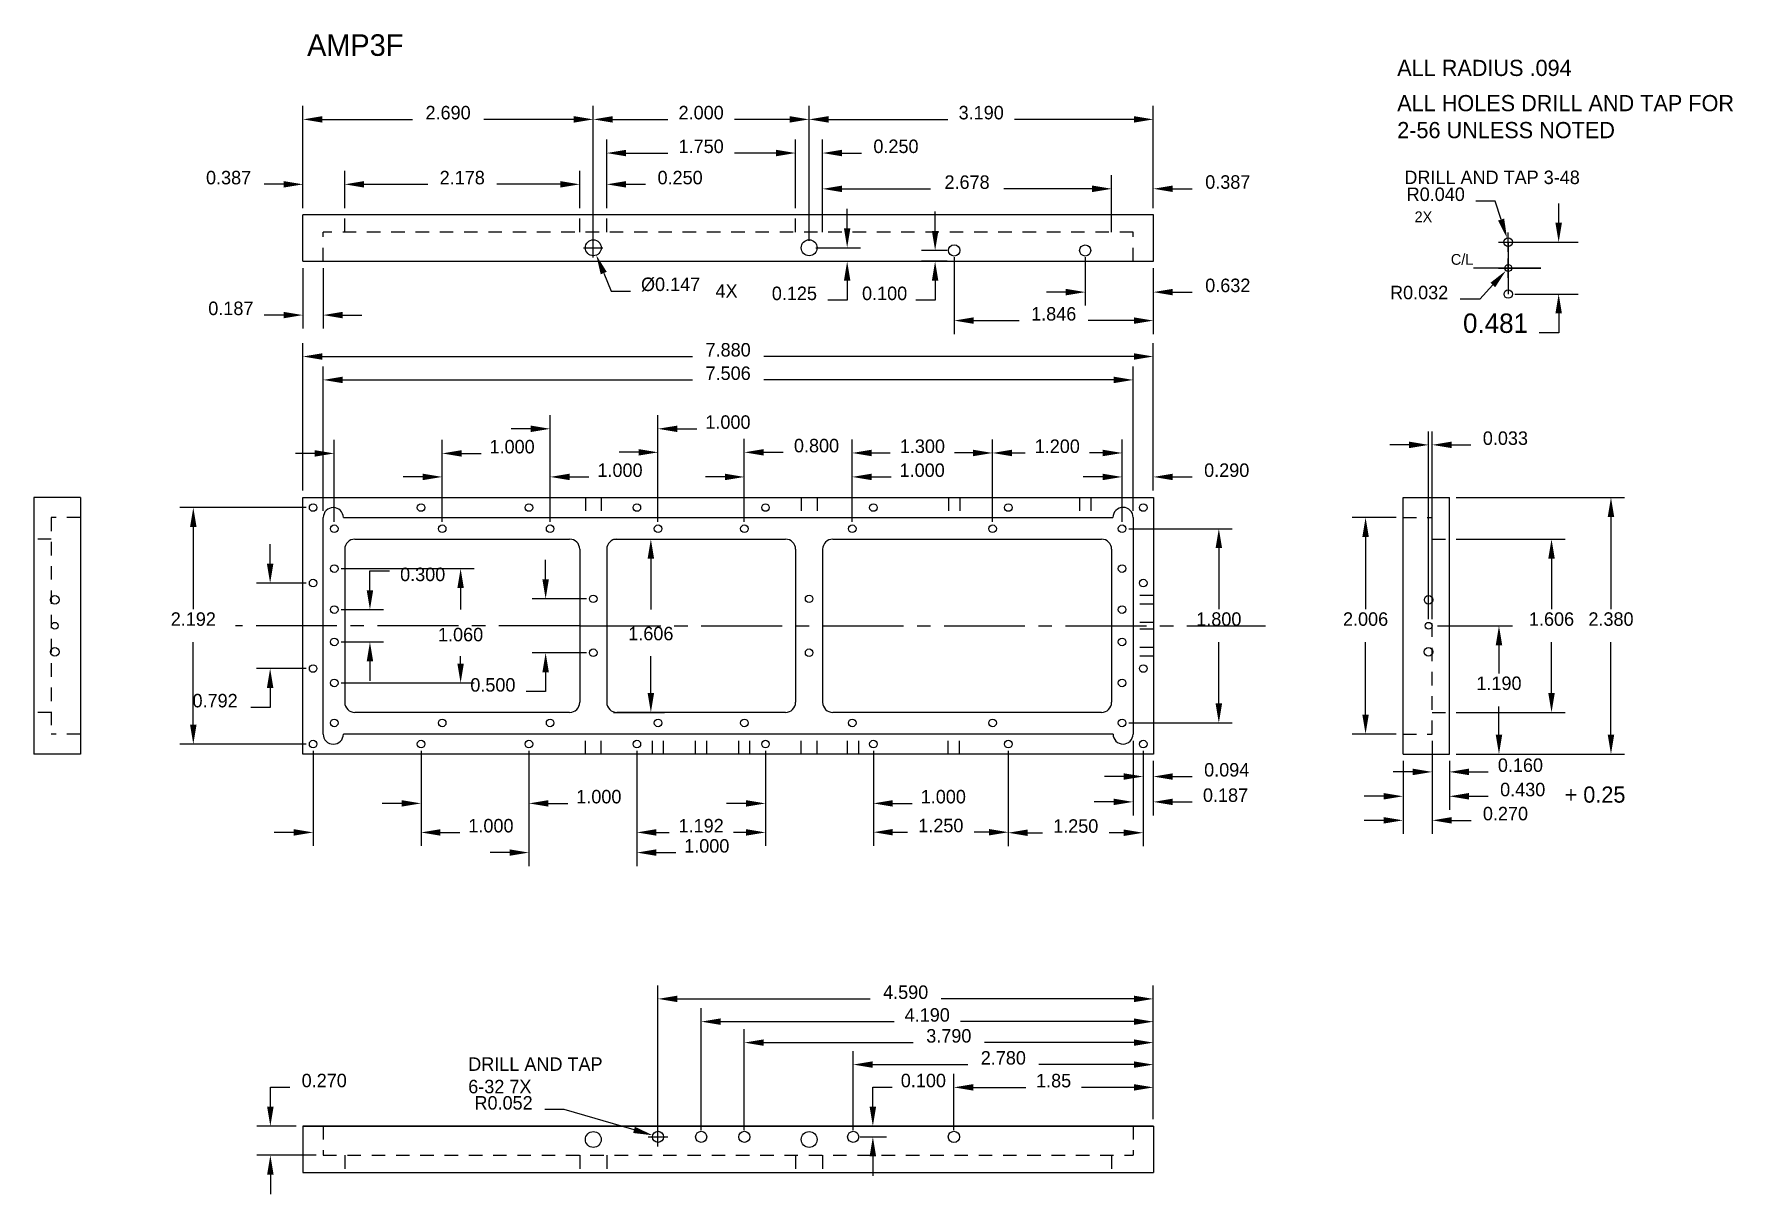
# Model space of a CAD drawing. Extents: x -6.1 to 9.6, y -5.4 to 5.3.
import ezdxf
from ezdxf.enums import TextEntityAlignment as Align

# ---------------------------------------------------------------- set-up
doc = ezdxf.new("R2010")
doc.units = 0
doc.header["$MEASUREMENT"] = 0
doc.linetypes.add('CENTER2', pattern=[1.125, 0.75, -0.125, 0.125, -0.125])
doc.linetypes.add('HIDDEN2', pattern=[0.1875, 0.125, -0.0625])
doc.layers.get('0').update_dxf_attribs({"linetype": 'CONTINUOUS'})
doc.layers.get('DEFPOINTS').update_dxf_attribs({"linetype": 'CONTINUOUS'})
for name, color, linetype in [('CEN', 5, 'CENTER2'), ('DIM', 3, 'CONTINUOUS'), ('HID', 1, 'HIDDEN2')]:
    doc.layers.add(name, color=color, linetype=linetype)
doc.dimstyles.get("Standard").update_dxf_attribs({"dimtxt": 0.125, "dimasz": 0.18, "dimexe": 0.125, "dimexo": 0.063, "dimgap": 0.09, "dimtad": 0, "dimtih": 1, "dimtoh": 1, "dimdec": 4, "dimzin": 0, "dimtxsty": 'STANDARD', "dimcen": 0.09, "dimazin": 3, "dimtfac": 1, "dimtdec": 4, "dimtofl": 0, "dimtmove": 0, "dimatfit": 3, "dimtolj": 1, "dimtzin": 0})

msp = doc.modelspace()

# ---------------------------------------------------------------- texts
for s, height, p in [('AMP3F', 0.2, (-3.59526, 5.14164)), ('ALL RADIUS .094', 0.15, (6.50583, 4.95513)), ('ALL HOLES DRILL AND TAP FOR', 0.15, (6.50583, 4.62875)), ('2-56 UNLESS NOTED', 0.15, (6.50583, 4.37875)), ('DRILL AND TAP 3-48', 0.125, (6.57218, 3.95349)), ('2X', 0.1, (6.6668, 3.60003)), ('C/L', 0.1, (7.00307, 3.20524)), ('DRILL AND TAP', 0.125, (-2.10226, -4.26587)), ('6-32 7X', 0.125, (-2.10226, -4.4742))]:
    msp.add_text(s, height=height).set_placement(p)
at = {"color": 0, "linetype": 'BYBLOCK'}
for s, p in [('0.300', (-2.52437, 0.27318)), ('1.606', (-0.41023, -0.27519))]:
    msp.add_text(s, height=0.125, dxfattribs=at).set_placement(p, align=Align.CENTER)
at = {"layer": 'DIM'}
for s, height, p in [('4X', 0.125, (0.18913, 2.90026)), ('+ 0.25', 0.15, (8.05746, -1.78021))]:
    msp.add_text(s, height=height, dxfattribs=at).set_placement(p)
at = {"layer": 'DIM', "color": 0, "linetype": 'BYBLOCK'}
msp.add_text('1.060', height=0.125, dxfattribs=at).set_placement((-2.17314, -0.28478), align=Align.CENTER)

# ---------------------------------------------------------------- blocks, each defined once
blk = doc.blocks.new('*D3')
at = {"color": 0, "linetype": 'BYBLOCK'}
for p, q in [((-5.365, 2.287), (-5.365, 2.467)), ((-5.77, 2.107), (-5.185, 2.107)), ((-5.77, 1.626), (-5.185, 1.626)), ((-5.365, 1.446), (-5.365, 1.266)), ((-5.365, 1.266), (-5.545, 1.266))]:
    blk.add_line(p, q, dxfattribs=at)
for points in [[(-5.395, 2.287), (-5.335, 2.287), (-5.365, 2.107)], [(-5.395, 1.446), (-5.335, 1.446), (-5.365, 1.626)]]:
    blk.add_solid(points, dxfattribs=at)
at = {"layer": 'DEFPOINTS', "color": 0, "linetype": 'BYBLOCK'}
for p in [(-5.832, 2.107), (-5.832, 1.626), (-5.365, 1.626)]:
    blk.add_point(p, dxfattribs=at)
at = {"color": 0, "linetype": 'BYBLOCK'}
blk.add_text('0.481', height=0.18, dxfattribs=at).set_placement((-5.95, 1.266), align=Align.CENTER)
blk = doc.blocks.new('*D13')
at = {"color": 0, "linetype": 'BYBLOCK'}
for p, q in [((3.115, 3.275), (3.115, 2.827)), ((3.746, 3.175), (3.746, 2.827)), ((2.935, 2.952), (2.755, 2.952)), ((3.926, 2.952), (4.106, 2.952))]:
    blk.add_line(p, q, dxfattribs=at)
for points in [[(2.935, 2.982), (2.935, 2.922), (3.115, 2.952)], [(3.926, 2.982), (3.926, 2.922), (3.746, 2.952)]]:
    blk.add_solid(points, dxfattribs=at)
at = {"layer": 'DEFPOINTS', "color": 0, "linetype": 'BYBLOCK'}
for p in [(3.115, 3.338), (3.746, 3.238), (3.746, 2.952)]:
    blk.add_point(p, dxfattribs=at)
at = {"color": 0, "linetype": 'BYBLOCK'}
blk.add_text('0.632', height=0.125, dxfattribs=at).set_placement((4.436, 2.952), align=Align.CENTER)
blk = doc.blocks.new('*D7')
at = {"color": 0, "linetype": 'BYBLOCK'}
for p, q in [((-3.814, 3.951), (-3.994, 3.951)), ((-3.634, 3.731), (-3.634, 4.076)), ((-3.247, 3.731), (-3.247, 4.076)), ((-3.067, 3.951), (-2.887, 3.951))]:
    blk.add_line(p, q, dxfattribs=at)
for points in [[(-3.814, 3.981), (-3.814, 3.921), (-3.634, 3.951)], [(-3.067, 3.981), (-3.067, 3.921), (-3.247, 3.951)]]:
    blk.add_solid(points, dxfattribs=at)
at = {"layer": 'DEFPOINTS', "color": 0, "linetype": 'BYBLOCK'}
for p in [(-3.634, 3.951), (-3.634, 3.668), (-3.247, 3.668)]:
    blk.add_point(p, dxfattribs=at)
at = {"color": 0, "linetype": 'BYBLOCK'}
blk.add_text('0.387', height=0.125, dxfattribs=at).set_placement((-4.323, 3.951), align=Align.CENTER)
blk = doc.blocks.new('*D8')
at = {"color": 0, "linetype": 'BYBLOCK'}
for p, q in [((-3.247, 3.731), (-3.247, 4.076)), ((-3.067, 3.951), (-2.477, 3.951)), ((-1.249, 3.951), (-1.838, 3.951)), ((-1.069, 3.731), (-1.069, 4.076))]:
    blk.add_line(p, q, dxfattribs=at)
for points in [[(-3.067, 3.981), (-3.067, 3.921), (-3.247, 3.951)], [(-1.249, 3.981), (-1.249, 3.921), (-1.069, 3.951)]]:
    blk.add_solid(points, dxfattribs=at)
at = {"layer": 'DEFPOINTS', "color": 0, "linetype": 'BYBLOCK'}
for p in [(-1.069, 3.951), (-3.247, 3.668), (-1.069, 3.668)]:
    blk.add_point(p, dxfattribs=at)
at = {"color": 0, "linetype": 'BYBLOCK'}
blk.add_text('2.178', height=0.125, dxfattribs=at).set_placement((-2.158, 3.951), align=Align.CENTER)
blk = doc.blocks.new('*D10')
at = {"color": 0, "linetype": 'BYBLOCK'}
for p, q in [((-1.249, 3.951), (-1.429, 3.951)), ((-1.069, 3.731), (-1.069, 4.076)), ((-0.819, 3.731), (-0.819, 4.076)), ((-0.639, 3.951), (-0.459, 3.951))]:
    blk.add_line(p, q, dxfattribs=at)
for points in [[(-1.249, 3.981), (-1.249, 3.921), (-1.069, 3.951)], [(-0.639, 3.981), (-0.639, 3.921), (-0.819, 3.951)]]:
    blk.add_solid(points, dxfattribs=at)
at = {"layer": 'DEFPOINTS', "color": 0, "linetype": 'BYBLOCK'}
for p in [(-0.819, 3.951), (-1.069, 3.668), (-0.819, 3.668)]:
    blk.add_point(p, dxfattribs=at)
at = {"color": 0, "linetype": 'BYBLOCK'}
blk.add_text('0.250', height=0.125, dxfattribs=at).set_placement((-0.139, 3.951), align=Align.CENTER)
blk = doc.blocks.new('*D9')
at = {"color": 0, "linetype": 'BYBLOCK'}
for p, q in [((-0.819, 3.731), (-0.819, 4.366)), ((0.931, 3.731), (0.931, 4.366)), ((-0.639, 4.241), (-0.252, 4.241)), ((0.751, 4.241), (0.365, 4.241))]:
    blk.add_line(p, q, dxfattribs=at)
for points in [[(-0.639, 4.271), (-0.639, 4.211), (-0.819, 4.241)], [(0.751, 4.271), (0.751, 4.211), (0.931, 4.241)]]:
    blk.add_solid(points, dxfattribs=at)
at = {"layer": 'DEFPOINTS', "color": 0, "linetype": 'BYBLOCK'}
for p in [(0.931, 4.241), (-0.819, 3.668), (0.931, 3.668)]:
    blk.add_point(p, dxfattribs=at)
at = {"color": 0, "linetype": 'BYBLOCK'}
blk.add_text('1.750', height=0.125, dxfattribs=at).set_placement((0.056, 4.241), align=Align.CENTER)
blk = doc.blocks.new('*D11')
at = {"color": 0, "linetype": 'BYBLOCK'}
for p, q in [((0.931, 3.731), (0.931, 4.366)), ((1.181, 3.731), (1.181, 4.366)), ((0.751, 4.241), (0.571, 4.241)), ((1.361, 4.241), (1.541, 4.241))]:
    blk.add_line(p, q, dxfattribs=at)
for points in [[(0.751, 4.271), (0.751, 4.211), (0.931, 4.241)], [(1.361, 4.271), (1.361, 4.211), (1.181, 4.241)]]:
    blk.add_solid(points, dxfattribs=at)
at = {"layer": 'DEFPOINTS', "color": 0, "linetype": 'BYBLOCK'}
for p in [(1.181, 4.241), (0.931, 3.668), (1.181, 3.668)]:
    blk.add_point(p, dxfattribs=at)
at = {"color": 0, "linetype": 'BYBLOCK'}
blk.add_text('0.250', height=0.125, dxfattribs=at).set_placement((1.861, 4.241), align=Align.CENTER)
blk = doc.blocks.new('*D12')
at = {"color": 0, "linetype": 'BYBLOCK'}
for p, q in [((3.359, 3.731), (3.359, 4.035)), ((3.746, 3.731), (3.746, 4.035)), ((3.179, 3.91), (2.999, 3.91)), ((3.926, 3.91), (4.106, 3.91))]:
    blk.add_line(p, q, dxfattribs=at)
for points in [[(3.179, 3.94), (3.179, 3.88), (3.359, 3.91)], [(3.926, 3.94), (3.926, 3.88), (3.746, 3.91)]]:
    blk.add_solid(points, dxfattribs=at)
at = {"layer": 'DEFPOINTS', "color": 0, "linetype": 'BYBLOCK'}
for p in [(3.746, 3.91), (3.359, 3.668), (3.746, 3.668)]:
    blk.add_point(p, dxfattribs=at)
at = {"color": 0, "linetype": 'BYBLOCK'}
blk.add_text('0.387', height=0.125, dxfattribs=at).set_placement((4.436, 3.91), align=Align.CENTER)
blk = doc.blocks.new('*D14')
at = {"color": 0, "linetype": 'BYBLOCK'}
for p, q in [((-3.634, 3.175), (-3.634, 2.614)), ((-3.447, 3.175), (-3.447, 2.614)), ((-3.814, 2.739), (-3.994, 2.739)), ((-3.267, 2.739), (-3.087, 2.739))]:
    blk.add_line(p, q, dxfattribs=at)
for points in [[(-3.814, 2.769), (-3.814, 2.709), (-3.634, 2.739)], [(-3.267, 2.769), (-3.267, 2.709), (-3.447, 2.739)]]:
    blk.add_solid(points, dxfattribs=at)
at = {"layer": 'DEFPOINTS', "color": 0, "linetype": 'BYBLOCK'}
for p in [(-3.634, 3.238), (-3.447, 3.238), (-3.634, 2.739)]:
    blk.add_point(p, dxfattribs=at)
at = {"color": 0, "linetype": 'BYBLOCK'}
blk.add_text('0.187', height=0.125, dxfattribs=at).set_placement((-4.302, 2.739), align=Align.CENTER)
blk = doc.blocks.new('*D6')
at = {"color": 0, "linetype": 'BYBLOCK'}
for p, q in [((1.647, -4.598), (1.647, -4.418)), ((1.647, -4.418), (1.827, -4.418)), ((1.528, -4.778), (1.772, -4.778)), ((1.528, -4.878), (1.772, -4.878)), ((1.647, -5.058), (1.647, -5.238))]:
    blk.add_line(p, q, dxfattribs=at)
for points in [[(1.617, -4.598), (1.677, -4.598), (1.647, -4.778)], [(1.617, -5.058), (1.677, -5.058), (1.647, -4.878)]]:
    blk.add_solid(points, dxfattribs=at)
at = {"layer": 'DEFPOINTS', "color": 0, "linetype": 'BYBLOCK'}
for p in [(1.465, -4.778), (1.465, -4.878), (1.647, -4.778)]:
    blk.add_point(p, dxfattribs=at)
at = {"color": 0, "linetype": 'BYBLOCK'}
blk.add_text('0.100', height=0.125, dxfattribs=at).set_placement((2.115, -4.418), align=Align.CENTER)
blk = doc.blocks.new('*D5')
at = {"color": 0, "linetype": 'BYBLOCK'}
for p, q in [((3.652, -1.3), (3.652, -1.663)), ((3.746, -1.394), (3.746, -1.663)), ((3.472, -1.538), (3.292, -1.538)), ((3.926, -1.538), (4.106, -1.538))]:
    blk.add_line(p, q, dxfattribs=at)
for points in [[(3.472, -1.508), (3.472, -1.568), (3.652, -1.538)], [(3.926, -1.508), (3.926, -1.568), (3.746, -1.538)]]:
    blk.add_solid(points, dxfattribs=at)
at = {"layer": 'DEFPOINTS', "color": 0, "linetype": 'BYBLOCK'}
for p in [(3.652, -1.237), (3.746, -1.331), (3.746, -1.538)]:
    blk.add_point(p, dxfattribs=at)
at = {"color": 0, "linetype": 'BYBLOCK'}
blk.add_text('0.094', height=0.125, dxfattribs=at).set_placement((4.426, -1.538), align=Align.CENTER)
blk = doc.blocks.new('*D4')
at = {"color": 0, "linetype": 'BYBLOCK'}
for p, q in [((3.559, -1.207), (3.559, -1.898)), ((3.746, -1.394), (3.746, -1.898)), ((3.379, -1.773), (3.199, -1.773)), ((3.926, -1.773), (4.106, -1.773))]:
    blk.add_line(p, q, dxfattribs=at)
for points in [[(3.379, -1.743), (3.379, -1.803), (3.559, -1.773)], [(3.926, -1.743), (3.926, -1.803), (3.746, -1.773)]]:
    blk.add_solid(points, dxfattribs=at)
at = {"layer": 'DEFPOINTS', "color": 0, "linetype": 'BYBLOCK'}
for p in [(3.559, -1.144), (3.746, -1.331), (3.746, -1.773)]:
    blk.add_point(p, dxfattribs=at)
at = {"color": 0, "linetype": 'BYBLOCK'}
blk.add_text('0.187', height=0.125, dxfattribs=at).set_placement((4.415, -1.773), align=Align.CENTER)
blk = doc.blocks.new('*D15')
at = {"color": 0, "linetype": 'BYBLOCK'}
for p, q in [((0.652, -1.3), (0.652, -1.912)), ((1.652, -1.3), (1.652, -1.912)), ((0.472, -1.787), (0.292, -1.787)), ((1.832, -1.787), (2.012, -1.787))]:
    blk.add_line(p, q, dxfattribs=at)
for points in [[(0.472, -1.757), (0.472, -1.817), (0.652, -1.787)], [(1.832, -1.757), (1.832, -1.817), (1.652, -1.787)]]:
    blk.add_solid(points, dxfattribs=at)
at = {"layer": 'DEFPOINTS', "color": 0, "linetype": 'BYBLOCK'}
for p in [(0.652, -1.237), (1.652, -1.237), (1.652, -1.787)]:
    blk.add_point(p, dxfattribs=at)
at = {"color": 0, "linetype": 'BYBLOCK'}
blk.add_text('1.000', height=0.125, dxfattribs=at).set_placement((2.3, -1.787), align=Align.CENTER)
blk = doc.blocks.new('*D16')
at = {"color": 0, "linetype": 'BYBLOCK'}
for p, q in [((-0.54, -1.3), (-0.54, -2.181)), ((0.652, -1.3), (0.652, -2.181)), ((-0.36, -2.056), (-0.242, -2.056)), ((0.472, -2.056), (0.355, -2.056))]:
    blk.add_line(p, q, dxfattribs=at)
for points in [[(-0.36, -2.026), (-0.36, -2.086), (-0.54, -2.056)], [(0.472, -2.026), (0.472, -2.086), (0.652, -2.056)]]:
    blk.add_solid(points, dxfattribs=at)
at = {"layer": 'DEFPOINTS', "color": 0, "linetype": 'BYBLOCK'}
for p in [(-0.54, -1.237), (0.652, -1.237), (0.652, -2.056)]:
    blk.add_point(p, dxfattribs=at)
at = {"color": 0, "linetype": 'BYBLOCK'}
blk.add_text('1.192', height=0.125, dxfattribs=at).set_placement((0.056, -2.056), align=Align.CENTER)
blk = doc.blocks.new('*D17')
at = {"color": 0, "linetype": 'BYBLOCK'}
for p, q in [((-1.54, -1.3), (-1.54, -2.368)), ((-0.54, -1.3), (-0.54, -2.368)), ((-1.72, -2.243), (-1.9, -2.243)), ((-0.36, -2.243), (-0.18, -2.243))]:
    blk.add_line(p, q, dxfattribs=at)
for points in [[(-1.72, -2.213), (-1.72, -2.273), (-1.54, -2.243)], [(-0.36, -2.213), (-0.36, -2.273), (-0.54, -2.243)]]:
    blk.add_solid(points, dxfattribs=at)
at = {"layer": 'DEFPOINTS', "color": 0, "linetype": 'BYBLOCK'}
for p in [(-1.54, -1.237), (-0.54, -1.237), (-0.54, -2.243)]:
    blk.add_point(p, dxfattribs=at)
at = {"color": 0, "linetype": 'BYBLOCK'}
blk.add_text('1.000', height=0.125, dxfattribs=at).set_placement((0.108, -2.243), align=Align.CENTER)
blk = doc.blocks.new('*D18')
at = {"color": 0, "linetype": 'BYBLOCK'}
for p, q in [((-2.54, -1.3), (-2.54, -1.912)), ((-1.54, -1.3), (-1.54, -1.912)), ((-2.72, -1.787), (-2.9, -1.787)), ((-1.36, -1.787), (-1.18, -1.787))]:
    blk.add_line(p, q, dxfattribs=at)
for points in [[(-2.72, -1.757), (-2.72, -1.817), (-2.54, -1.787)], [(-1.36, -1.757), (-1.36, -1.817), (-1.54, -1.787)]]:
    blk.add_solid(points, dxfattribs=at)
at = {"layer": 'DEFPOINTS', "color": 0, "linetype": 'BYBLOCK'}
for p in [(-2.54, -1.237), (-1.54, -1.237), (-1.54, -1.787)]:
    blk.add_point(p, dxfattribs=at)
at = {"color": 0, "linetype": 'BYBLOCK'}
blk.add_text('1.000', height=0.125, dxfattribs=at).set_placement((-0.892, -1.787), align=Align.CENTER)
blk = doc.blocks.new('*D19')
at = {"color": 0, "linetype": 'BYBLOCK'}
for p, q in [((-3.54, -1.3), (-3.54, -2.181)), ((-2.54, -1.3), (-2.54, -2.181)), ((-3.72, -2.056), (-3.9, -2.056)), ((-2.36, -2.056), (-2.18, -2.056))]:
    blk.add_line(p, q, dxfattribs=at)
for points in [[(-3.72, -2.026), (-3.72, -2.086), (-3.54, -2.056)], [(-2.36, -2.026), (-2.36, -2.086), (-2.54, -2.056)]]:
    blk.add_solid(points, dxfattribs=at)
at = {"layer": 'DEFPOINTS', "color": 0, "linetype": 'BYBLOCK'}
for p in [(-3.54, -1.237), (-2.54, -1.237), (-2.54, -2.056)]:
    blk.add_point(p, dxfattribs=at)
at = {"color": 0, "linetype": 'BYBLOCK'}
blk.add_text('1.000', height=0.125, dxfattribs=at).set_placement((-1.892, -2.056), align=Align.CENTER)
blk = doc.blocks.new('*D20')
at = {"color": 0, "linetype": 'BYBLOCK'}
for p, q in [((3.456, 0.822), (3.456, 1.364)), ((3.746, 1.112), (3.746, 1.364)), ((3.276, 1.239), (3.096, 1.239)), ((3.926, 1.239), (4.106, 1.239))]:
    blk.add_line(p, q, dxfattribs=at)
for points in [[(3.276, 1.269), (3.276, 1.209), (3.456, 1.239)], [(3.926, 1.269), (3.926, 1.209), (3.746, 1.239)]]:
    blk.add_solid(points, dxfattribs=at)
at = {"layer": 'DEFPOINTS', "color": 0, "linetype": 'BYBLOCK'}
for p in [(3.746, 1.239), (3.746, 1.049), (3.456, 0.759)]:
    blk.add_point(p, dxfattribs=at)
at = {"color": 0, "linetype": 'BYBLOCK'}
blk.add_text('0.290', height=0.125, dxfattribs=at).set_placement((4.426, 1.239), align=Align.CENTER)
blk = doc.blocks.new('*D21')
at = {"color": 0, "linetype": 'BYBLOCK'}
for p, q in [((0.456, 0.822), (0.456, 1.364)), ((1.456, 0.822), (1.456, 1.364)), ((0.276, 1.239), (0.096, 1.239)), ((1.636, 1.239), (1.816, 1.239))]:
    blk.add_line(p, q, dxfattribs=at)
for points in [[(0.276, 1.269), (0.276, 1.209), (0.456, 1.239)], [(1.636, 1.269), (1.636, 1.209), (1.456, 1.239)]]:
    blk.add_solid(points, dxfattribs=at)
at = {"layer": 'DEFPOINTS', "color": 0, "linetype": 'BYBLOCK'}
for p in [(1.456, 1.239), (0.456, 0.759), (1.456, 0.759)]:
    blk.add_point(p, dxfattribs=at)
at = {"color": 0, "linetype": 'BYBLOCK'}
blk.add_text('1.000', height=0.125, dxfattribs=at).set_placement((2.104, 1.239), align=Align.CENTER)
blk = doc.blocks.new('*D22')
at = {"color": 0, "linetype": 'BYBLOCK'}
for p, q in [((-0.344, 0.822), (-0.344, 1.592)), ((0.456, 0.822), (0.456, 1.592)), ((-0.524, 1.467), (-0.704, 1.467)), ((0.636, 1.467), (0.816, 1.467))]:
    blk.add_line(p, q, dxfattribs=at)
for points in [[(-0.524, 1.497), (-0.524, 1.437), (-0.344, 1.467)], [(0.636, 1.497), (0.636, 1.437), (0.456, 1.467)]]:
    blk.add_solid(points, dxfattribs=at)
at = {"layer": 'DEFPOINTS', "color": 0, "linetype": 'BYBLOCK'}
for p in [(0.456, 1.467), (-0.344, 0.759), (0.456, 0.759)]:
    blk.add_point(p, dxfattribs=at)
at = {"color": 0, "linetype": 'BYBLOCK'}
blk.add_text('0.800', height=0.125, dxfattribs=at).set_placement((1.125, 1.467), align=Align.CENTER)
blk = doc.blocks.new('*D23')
at = {"color": 0, "linetype": 'BYBLOCK'}
for p, q in [((-1.344, 0.822), (-1.344, 1.81)), ((-0.344, 0.822), (-0.344, 1.81)), ((-1.524, 1.685), (-1.704, 1.685)), ((-0.164, 1.685), (0.016, 1.685))]:
    blk.add_line(p, q, dxfattribs=at)
for points in [[(-1.524, 1.715), (-1.524, 1.655), (-1.344, 1.685)], [(-0.164, 1.715), (-0.164, 1.655), (-0.344, 1.685)]]:
    blk.add_solid(points, dxfattribs=at)
at = {"layer": 'DEFPOINTS', "color": 0, "linetype": 'BYBLOCK'}
for p in [(-0.344, 1.685), (-1.344, 0.759), (-0.344, 0.759)]:
    blk.add_point(p, dxfattribs=at)
at = {"color": 0, "linetype": 'BYBLOCK'}
blk.add_text('1.000', height=0.125, dxfattribs=at).set_placement((0.304, 1.685), align=Align.CENTER)
blk = doc.blocks.new('*D24')
at = {"color": 0, "linetype": 'BYBLOCK'}
for p, q in [((-2.344, 0.822), (-2.344, 1.364)), ((-1.344, 0.822), (-1.344, 1.364)), ((-2.524, 1.239), (-2.704, 1.239)), ((-1.164, 1.239), (-0.984, 1.239))]:
    blk.add_line(p, q, dxfattribs=at)
for points in [[(-2.524, 1.269), (-2.524, 1.209), (-2.344, 1.239)], [(-1.164, 1.269), (-1.164, 1.209), (-1.344, 1.239)]]:
    blk.add_solid(points, dxfattribs=at)
at = {"layer": 'DEFPOINTS', "color": 0, "linetype": 'BYBLOCK'}
for p in [(-1.344, 1.239), (-2.344, 0.759), (-1.344, 0.759)]:
    blk.add_point(p, dxfattribs=at)
at = {"color": 0, "linetype": 'BYBLOCK'}
blk.add_text('1.000', height=0.125, dxfattribs=at).set_placement((-0.696, 1.239), align=Align.CENTER)
blk = doc.blocks.new('*D25')
at = {"color": 0, "linetype": 'BYBLOCK'}
for p, q in [((-3.344, 0.822), (-3.344, 1.582)), ((-2.344, 0.822), (-2.344, 1.582)), ((-3.524, 1.457), (-3.704, 1.457)), ((-2.164, 1.457), (-1.984, 1.457))]:
    blk.add_line(p, q, dxfattribs=at)
for points in [[(-3.524, 1.487), (-3.524, 1.427), (-3.344, 1.457)], [(-2.164, 1.487), (-2.164, 1.427), (-2.344, 1.457)]]:
    blk.add_solid(points, dxfattribs=at)
at = {"layer": 'DEFPOINTS', "color": 0, "linetype": 'BYBLOCK'}
for p in [(-2.344, 1.457), (-3.344, 0.759), (-2.344, 0.759)]:
    blk.add_point(p, dxfattribs=at)
at = {"color": 0, "linetype": 'BYBLOCK'}
blk.add_text('1.000', height=0.125, dxfattribs=at).set_placement((-1.696, 1.457), align=Align.CENTER)
blk = doc.blocks.new('*D26')
at = {"color": 0, "linetype": 'BYBLOCK'}
for p, q in [((-1.385, 0.289), (-1.385, 0.469)), ((-1.007, 0.109), (-1.51, 0.109)), ((-1.007, -0.391), (-1.51, -0.391)), ((-1.385, -0.571), (-1.385, -0.751)), ((-1.385, -0.751), (-1.565, -0.751))]:
    blk.add_line(p, q, dxfattribs=at)
for points in [[(-1.415, 0.289), (-1.355, 0.289), (-1.385, 0.109)], [(-1.415, -0.571), (-1.355, -0.571), (-1.385, -0.391)]]:
    blk.add_solid(points, dxfattribs=at)
at = {"layer": 'DEFPOINTS', "color": 0, "linetype": 'BYBLOCK'}
for p in [(-0.944, 0.109), (-1.385, -0.391), (-0.944, -0.391)]:
    blk.add_point(p, dxfattribs=at)
at = {"color": 0, "linetype": 'BYBLOCK'}
blk.add_text('0.500', height=0.125, dxfattribs=at).set_placement((-1.874, -0.751), align=Align.CENTER)
blk = doc.blocks.new('*D27')
at = {"color": 0, "linetype": 'BYBLOCK'}
for p, q in [((-3.938, 0.435), (-3.938, 0.615)), ((-3.603, 0.255), (-4.063, 0.255)), ((-3.603, -0.537), (-4.063, -0.537)), ((-3.938, -0.717), (-3.938, -0.897)), ((-3.938, -0.897), (-4.118, -0.897))]:
    blk.add_line(p, q, dxfattribs=at)
for points in [[(-3.968, 0.435), (-3.908, 0.435), (-3.938, 0.255)], [(-3.968, -0.717), (-3.908, -0.717), (-3.938, -0.537)]]:
    blk.add_solid(points, dxfattribs=at)
at = {"layer": 'DEFPOINTS', "color": 0, "linetype": 'BYBLOCK'}
for p in [(-3.54, 0.255), (-3.938, -0.537), (-3.54, -0.537)]:
    blk.add_point(p, dxfattribs=at)
at = {"color": 0, "linetype": 'BYBLOCK'}
blk.add_text('0.792', height=0.125, dxfattribs=at).set_placement((-4.448, -0.897), align=Align.CENTER)
blk = doc.blocks.new('*D28')
at = {"color": 0, "linetype": 'BYBLOCK'}
for p, q in [((-3.603, 0.955), (-4.775, 0.955)), ((-4.65, 0.775), (-4.65, 0.012)), ((-4.65, -1.057), (-4.65, -0.293)), ((-3.603, -1.237), (-4.775, -1.237))]:
    blk.add_line(p, q, dxfattribs=at)
for points in [[(-4.68, 0.775), (-4.62, 0.775), (-4.65, 0.955)], [(-4.68, -1.057), (-4.62, -1.057), (-4.65, -1.237)]]:
    blk.add_solid(points, dxfattribs=at)
at = {"layer": 'DEFPOINTS', "color": 0, "linetype": 'BYBLOCK'}
for p in [(-3.54, 0.955), (-4.65, -1.237), (-3.54, -1.237)]:
    blk.add_point(p, dxfattribs=at)
at = {"color": 0, "linetype": 'BYBLOCK'}
blk.add_text('2.192', height=0.125, dxfattribs=at).set_placement((-4.65, -0.141), align=Align.CENTER)
blk = doc.blocks.new('*D29')
at = {"color": 0, "linetype": 'BYBLOCK'}
for p, q in [((7.356, 0.662), (8.364, 0.662)), ((8.239, 0.482), (8.239, 0.012)), ((8.239, -0.764), (8.239, -0.293)), ((7.356, -0.944), (8.364, -0.944))]:
    blk.add_line(p, q, dxfattribs=at)
for points in [[(8.209, 0.482), (8.269, 0.482), (8.239, 0.662)], [(8.209, -0.764), (8.269, -0.764), (8.239, -0.944)]]:
    blk.add_solid(points, dxfattribs=at)
at = {"layer": 'DEFPOINTS', "color": 0, "linetype": 'BYBLOCK'}
for p in [(7.293, 0.662), (7.293, -0.944), (8.239, -0.944)]:
    blk.add_point(p, dxfattribs=at)
at = {"color": 0, "linetype": 'BYBLOCK'}
blk.add_text('1.606', height=0.125, dxfattribs=at).set_placement((8.239, -0.141), align=Align.CENTER)
blk = doc.blocks.new('*D30')
at = {"color": 0, "linetype": 'BYBLOCK'}
for p, q in [((6.8, 0.862), (6.391, 0.862)), ((6.516, 0.682), (6.516, 0.012)), ((6.516, -0.964), (6.516, -0.293)), ((6.8, -1.144), (6.391, -1.144))]:
    blk.add_line(p, q, dxfattribs=at)
for points in [[(6.486, 0.682), (6.546, 0.682), (6.516, 0.862)], [(6.486, -0.964), (6.546, -0.964), (6.516, -1.144)]]:
    blk.add_solid(points, dxfattribs=at)
at = {"layer": 'DEFPOINTS', "color": 0, "linetype": 'BYBLOCK'}
for p in [(6.863, 0.862), (6.516, -1.144), (6.863, -1.144)]:
    blk.add_point(p, dxfattribs=at)
at = {"color": 0, "linetype": 'BYBLOCK'}
blk.add_text('2.006', height=0.125, dxfattribs=at).set_placement((6.516, -0.141), align=Align.CENTER)
blk = doc.blocks.new('*D31')
at = {"color": 0, "linetype": 'BYBLOCK'}
for p, q in [((7.183, -0.141), (7.877, -0.141)), ((7.752, -0.321), (7.752, -0.583)), ((7.752, -1.151), (7.752, -0.888)), ((7.356, -1.331), (7.877, -1.331))]:
    blk.add_line(p, q, dxfattribs=at)
for points in [[(7.722, -0.321), (7.782, -0.321), (7.752, -0.141)], [(7.722, -1.151), (7.782, -1.151), (7.752, -1.331)]]:
    blk.add_solid(points, dxfattribs=at)
at = {"layer": 'DEFPOINTS', "color": 0, "linetype": 'BYBLOCK'}
for p in [(7.12, -0.141), (7.293, -1.331), (7.752, -1.331)]:
    blk.add_point(p, dxfattribs=at)
at = {"color": 0, "linetype": 'BYBLOCK'}
blk.add_text('1.190', height=0.125, dxfattribs=at).set_placement((7.752, -0.736), align=Align.CENTER)
blk = doc.blocks.new('*D32')
at = {"color": 0, "linetype": 'BYBLOCK'}
for p, q in [((7.356, 1.049), (8.915, 1.049)), ((8.79, 0.869), (8.79, 0.012)), ((8.79, -1.151), (8.79, -0.293)), ((7.356, -1.331), (8.915, -1.331))]:
    blk.add_line(p, q, dxfattribs=at)
for points in [[(8.76, 0.869), (8.82, 0.869), (8.79, 1.049)], [(8.76, -1.151), (8.82, -1.151), (8.79, -1.331)]]:
    blk.add_solid(points, dxfattribs=at)
at = {"layer": 'DEFPOINTS', "color": 0, "linetype": 'BYBLOCK'}
for p in [(7.293, 1.049), (7.293, -1.331), (8.79, -1.331)]:
    blk.add_point(p, dxfattribs=at)
at = {"color": 0, "linetype": 'BYBLOCK'}
blk.add_text('2.380', height=0.125, dxfattribs=at).set_placement((8.79, -0.141), align=Align.CENTER)
blk = doc.blocks.new('*D33')
at = {"color": 0, "linetype": 'BYBLOCK'}
for p, q in [((7.133, -1.207), (7.133, -1.62)), ((7.293, -1.394), (7.293, -1.62)), ((6.953, -1.495), (6.773, -1.495)), ((7.473, -1.495), (7.653, -1.495))]:
    blk.add_line(p, q, dxfattribs=at)
for points in [[(6.953, -1.465), (6.953, -1.525), (7.133, -1.495)], [(7.473, -1.465), (7.473, -1.525), (7.293, -1.495)]]:
    blk.add_solid(points, dxfattribs=at)
at = {"layer": 'DEFPOINTS', "color": 0, "linetype": 'BYBLOCK'}
for p in [(7.133, -1.144), (7.293, -1.331), (7.293, -1.495)]:
    blk.add_point(p, dxfattribs=at)
at = {"color": 0, "linetype": 'BYBLOCK'}
blk.add_text('0.160', height=0.125, dxfattribs=at).set_placement((7.951, -1.495), align=Align.CENTER)
blk = doc.blocks.new('*D34')
at = {"color": 0, "linetype": 'BYBLOCK'}
for p, q in [((6.863, -1.394), (6.863, -1.846)), ((7.293, -1.394), (7.293, -1.846)), ((6.683, -1.721), (6.503, -1.721)), ((7.473, -1.721), (7.653, -1.721))]:
    blk.add_line(p, q, dxfattribs=at)
for points in [[(6.683, -1.691), (6.683, -1.751), (6.863, -1.721)], [(7.473, -1.691), (7.473, -1.751), (7.293, -1.721)]]:
    blk.add_solid(points, dxfattribs=at)
at = {"layer": 'DEFPOINTS', "color": 0, "linetype": 'BYBLOCK'}
for p in [(6.863, -1.331), (7.293, -1.331), (7.293, -1.721)]:
    blk.add_point(p, dxfattribs=at)
at = {"color": 0, "linetype": 'BYBLOCK'}
blk.add_text('0.430', height=0.125, dxfattribs=at).set_placement((7.972, -1.721), align=Align.CENTER)
blk = doc.blocks.new('*D35')
at = {"color": 0, "linetype": 'BYBLOCK'}
for p, q in [((-3.936, -4.598), (-3.936, -4.418)), ((-3.936, -4.418), (-3.756, -4.418)), ((-3.697, -4.778), (-4.061, -4.778)), ((-3.51, -5.048), (-4.061, -5.048)), ((-3.936, -5.228), (-3.936, -5.408))]:
    blk.add_line(p, q, dxfattribs=at)
for points in [[(-3.966, -4.598), (-3.906, -4.598), (-3.936, -4.778)], [(-3.966, -5.228), (-3.906, -5.228), (-3.936, -5.048)]]:
    blk.add_solid(points, dxfattribs=at)
at = {"layer": 'DEFPOINTS', "color": 0, "linetype": 'BYBLOCK'}
for p in [(-3.936, -4.778), (-3.634, -4.778), (-3.447, -5.048)]:
    blk.add_point(p, dxfattribs=at)
at = {"color": 0, "linetype": 'BYBLOCK'}
blk.add_text('0.270', height=0.125, dxfattribs=at).set_placement((-3.437, -4.418), align=Align.CENTER)
blk = doc.blocks.new('*D36')
at = {"color": 0, "linetype": 'BYBLOCK'}
for p, q in [((-5.922, 4.107), (-5.742, 4.107)), ((-5.832, 4.017), (-5.832, 4.197)), ((-5.975, 3.951), (-6.097, 3.818)), ((-6.097, 3.818), (-6.277, 3.818))]:
    blk.add_line(p, q, dxfattribs=at)
blk.add_solid([(-5.953, 3.93), (-5.997, 3.971), (-5.854, 4.083)], dxfattribs=at)
at = {"layer": 'DEFPOINTS', "color": 0, "linetype": 'BYBLOCK'}
for p in [(-5.832, 4.107), (-5.854, 4.083)]:
    blk.add_point(p, dxfattribs=at)
at = {"color": 0, "linetype": 'BYBLOCK'}
blk.add_text('R0.032', height=0.125, dxfattribs=at).set_placement((-6.658, 3.818), align=Align.CENTER)
blk = doc.blocks.new('*D37')
at = {"color": 0, "linetype": 'BYBLOCK'}
for p, q in [((-5.953, 4.729), (-6.133, 4.729)), ((-5.898, 4.557), (-5.953, 4.729)), ((-5.832, 4.258), (-5.832, 4.438)), ((-5.922, 4.348), (-5.742, 4.348))]:
    blk.add_line(p, q, dxfattribs=at)
blk.add_solid([(-5.927, 4.548), (-5.87, 4.566), (-5.844, 4.386)], dxfattribs=at)
at = {"layer": 'DEFPOINTS', "color": 0, "linetype": 'BYBLOCK'}
for p in [(-5.844, 4.386), (-5.832, 4.348)]:
    blk.add_point(p, dxfattribs=at)
at = {"color": 0, "linetype": 'BYBLOCK'}
blk.add_text('R0.040', height=0.125, dxfattribs=at).set_placement((-6.504, 4.729), align=Align.CENTER)
blk = doc.blocks.new('*D38')
at = {"color": 0, "linetype": 'BYBLOCK'}
for p, q in [((-1.214, -4.625), (-1.394, -4.625)), ((-0.566, -4.813), (-1.214, -4.625)), ((-0.434, -4.878), (-0.254, -4.878)), ((-0.344, -4.968), (-0.344, -4.788))]:
    blk.add_line(p, q, dxfattribs=at)
blk.add_solid([(-0.574, -4.842), (-0.558, -4.784), (-0.393, -4.863)], dxfattribs=at)
at = {"layer": 'DEFPOINTS', "color": 0, "linetype": 'BYBLOCK'}
for p in [(-0.393, -4.863), (-0.344, -4.878)]:
    blk.add_point(p, dxfattribs=at)
at = {"color": 0, "linetype": 'BYBLOCK'}
blk.add_text('R0.052', height=0.125, dxfattribs=at).set_placement((-1.775, -4.625), align=Align.CENTER)
blk = doc.blocks.new('*D39')
at = {"color": 0, "linetype": 'BYBLOCK'}
for p, q in [((-1.034, 3.363), (-0.854, 3.363)), ((-0.944, 3.273), (-0.944, 3.453)), ((-0.847, 3.129), (-0.779, 2.962)), ((-0.779, 2.962), (-0.599, 2.962))]:
    blk.add_line(p, q, dxfattribs=at)
blk.add_solid([(-0.875, 3.117), (-0.819, 3.14), (-0.916, 3.295)], dxfattribs=at)
at = {"layer": 'DEFPOINTS', "color": 0, "linetype": 'BYBLOCK'}
for p in [(-0.972, 3.431), (-0.916, 3.295)]:
    blk.add_point(p, dxfattribs=at)
at = {"color": 0, "linetype": 'BYBLOCK'}
blk.add_text('%%c0.147', height=0.125, dxfattribs=at).set_placement((-0.227, 2.962), align=Align.CENTER)
blk = doc.blocks.new('*D40')
at = {"color": 0, "linetype": 'BYBLOCK'}
for p, q in [((1.409, 3.543), (1.409, 3.723)), ((1.119, 3.363), (1.534, 3.363)), ((1.119, 3.238), (1.534, 3.238)), ((1.409, 3.058), (1.409, 2.878)), ((1.409, 2.878), (1.229, 2.878))]:
    blk.add_line(p, q, dxfattribs=at)
for points in [[(1.379, 3.543), (1.439, 3.543), (1.409, 3.363)], [(1.379, 3.058), (1.439, 3.058), (1.409, 3.238)]]:
    blk.add_solid(points, dxfattribs=at)
at = {"layer": 'DEFPOINTS', "color": 0, "linetype": 'BYBLOCK'}
for p in [(1.056, 3.363), (1.056, 3.238), (1.409, 3.238)]:
    blk.add_point(p, dxfattribs=at)
at = {"color": 0, "linetype": 'BYBLOCK'}
blk.add_text('0.125', height=0.125, dxfattribs=at).set_placement((0.92, 2.878), align=Align.CENTER)
blk = doc.blocks.new('*D41')
at = {"color": 0, "linetype": 'BYBLOCK'}
for p, q in [((5.91, -0.078), (5.91, 1.661)), ((5.943, -0.078), (5.943, 1.661)), ((5.73, 1.536), (5.55, 1.536)), ((6.123, 1.536), (6.303, 1.536))]:
    blk.add_line(p, q, dxfattribs=at)
for points in [[(5.73, 1.566), (5.73, 1.506), (5.91, 1.536)], [(6.123, 1.566), (6.123, 1.506), (5.943, 1.536)]]:
    blk.add_solid(points, dxfattribs=at)
at = {"layer": 'DEFPOINTS', "color": 0, "linetype": 'BYBLOCK'}
for p in [(5.943, 1.536), (5.91, -0.141), (5.943, -0.141)]:
    blk.add_point(p, dxfattribs=at)
at = {"color": 0, "linetype": 'BYBLOCK'}
blk.add_text('0.033', height=0.125, dxfattribs=at).set_placement((6.622, 1.536), align=Align.CENTER)
blk = doc.blocks.new('*D42')
at = {"color": 0, "linetype": 'BYBLOCK'}
for p, q in [((1.456, 0.822), (1.456, 1.586)), ((2.756, 0.822), (2.756, 1.586)), ((1.636, 1.461), (1.808, 1.461)), ((2.576, 1.461), (2.405, 1.461))]:
    blk.add_line(p, q, dxfattribs=at)
for points in [[(1.636, 1.491), (1.636, 1.431), (1.456, 1.461)], [(2.576, 1.491), (2.576, 1.431), (2.756, 1.461)]]:
    blk.add_solid(points, dxfattribs=at)
at = {"layer": 'DEFPOINTS', "color": 0, "linetype": 'BYBLOCK'}
for p in [(2.756, 1.461), (1.456, 0.759), (2.756, 0.759)]:
    blk.add_point(p, dxfattribs=at)
at = {"color": 0, "linetype": 'BYBLOCK'}
blk.add_text('1.300', height=0.125, dxfattribs=at).set_placement((2.106, 1.461), align=Align.CENTER)
blk = doc.blocks.new('*D43')
at = {"color": 0, "linetype": 'BYBLOCK'}
for p, q in [((2.756, 0.822), (2.756, 1.586)), ((3.956, 0.822), (3.956, 1.586)), ((2.936, 1.461), (3.058, 1.461)), ((3.776, 1.461), (3.655, 1.461))]:
    blk.add_line(p, q, dxfattribs=at)
for points in [[(2.936, 1.491), (2.936, 1.431), (2.756, 1.461)], [(3.776, 1.491), (3.776, 1.431), (3.956, 1.461)]]:
    blk.add_solid(points, dxfattribs=at)
at = {"layer": 'DEFPOINTS', "color": 0, "linetype": 'BYBLOCK'}
for p in [(3.956, 1.461), (2.756, 0.759), (3.956, 0.759)]:
    blk.add_point(p, dxfattribs=at)
at = {"color": 0, "linetype": 'BYBLOCK'}
blk.add_text('1.200', height=0.125, dxfattribs=at).set_placement((3.356, 1.461), align=Align.CENTER)
blk = doc.blocks.new('*D44')
at = {"color": 0, "linetype": 'BYBLOCK'}
for p, q in [((-3.634, 1.112), (-3.634, 2.48)), ((4.246, 1.112), (4.246, 2.48)), ((-3.454, 2.355), (-0.023, 2.355)), ((4.066, 2.355), (0.636, 2.355))]:
    blk.add_line(p, q, dxfattribs=at)
for points in [[(-3.454, 2.385), (-3.454, 2.325), (-3.634, 2.355)], [(4.066, 2.385), (4.066, 2.325), (4.246, 2.355)]]:
    blk.add_solid(points, dxfattribs=at)
at = {"layer": 'DEFPOINTS', "color": 0, "linetype": 'BYBLOCK'}
for p in [(4.246, 2.355), (-3.634, 1.049), (4.246, 1.049)]:
    blk.add_point(p, dxfattribs=at)
at = {"color": 0, "linetype": 'BYBLOCK'}
blk.add_text('7.880', height=0.125, dxfattribs=at).set_placement((0.306, 2.355), align=Align.CENTER)
blk = doc.blocks.new('*D45')
at = {"color": 0, "linetype": 'BYBLOCK'}
for p, q in [((-3.447, 0.925), (-3.447, 2.263)), ((4.059, 0.925), (4.059, 2.263)), ((-3.267, 2.138), (-0.023, 2.138)), ((3.879, 2.138), (0.636, 2.138))]:
    blk.add_line(p, q, dxfattribs=at)
for points in [[(-3.267, 2.168), (-3.267, 2.108), (-3.447, 2.138)], [(3.879, 2.168), (3.879, 2.108), (4.059, 2.138)]]:
    blk.add_solid(points, dxfattribs=at)
at = {"layer": 'DEFPOINTS', "color": 0, "linetype": 'BYBLOCK'}
for p in [(4.059, 2.138), (-3.447, 0.862), (4.059, 0.862)]:
    blk.add_point(p, dxfattribs=at)
at = {"color": 0, "linetype": 'BYBLOCK'}
blk.add_text('7.506', height=0.125, dxfattribs=at).set_placement((0.306, 2.138), align=Align.CENTER)
blk = doc.blocks.new('*D46')
at = {"color": 0, "linetype": 'BYBLOCK'}
for p, q in [((1.181, 3.571), (1.181, 4.034)), ((3.859, 3.571), (3.859, 4.034)), ((1.361, 3.909), (2.18, 3.909)), ((3.679, 3.909), (2.86, 3.909))]:
    blk.add_line(p, q, dxfattribs=at)
for points in [[(1.361, 3.939), (1.361, 3.879), (1.181, 3.909)], [(3.679, 3.939), (3.679, 3.879), (3.859, 3.909)]]:
    blk.add_solid(points, dxfattribs=at)
at = {"layer": 'DEFPOINTS', "color": 0, "linetype": 'BYBLOCK'}
for p in [(3.859, 3.909), (1.181, 3.508), (3.859, 3.508)]:
    blk.add_point(p, dxfattribs=at)
at = {"color": 0, "linetype": 'BYBLOCK'}
blk.add_text('2.678', height=0.125, dxfattribs=at).set_placement((2.52, 3.909), align=Align.CENTER)
blk = doc.blocks.new('*D47')
at = {"color": 0, "linetype": 'BYBLOCK'}
for p, q in [((1.652, -1.3), (1.652, -2.179)), ((2.902, -1.3), (2.902, -2.179)), ((1.832, -2.054), (1.969, -2.054)), ((2.722, -2.054), (2.586, -2.054))]:
    blk.add_line(p, q, dxfattribs=at)
for points in [[(1.832, -2.024), (1.832, -2.084), (1.652, -2.054)], [(2.722, -2.024), (2.722, -2.084), (2.902, -2.054)]]:
    blk.add_solid(points, dxfattribs=at)
at = {"layer": 'DEFPOINTS', "color": 0, "linetype": 'BYBLOCK'}
for p in [(1.652, -1.237), (2.902, -1.237), (2.902, -2.054)]:
    blk.add_point(p, dxfattribs=at)
at = {"color": 0, "linetype": 'BYBLOCK'}
blk.add_text('1.250', height=0.125, dxfattribs=at).set_placement((2.277, -2.054), align=Align.CENTER)
blk = doc.blocks.new('*D48')
at = {"color": 0, "linetype": 'BYBLOCK'}
for p, q in [((2.902, -1.3), (2.902, -2.184)), ((4.152, -1.3), (4.152, -2.184)), ((3.082, -2.059), (3.219, -2.059)), ((3.972, -2.059), (3.836, -2.059))]:
    blk.add_line(p, q, dxfattribs=at)
for points in [[(3.082, -2.029), (3.082, -2.089), (2.902, -2.059)], [(3.972, -2.029), (3.972, -2.089), (4.152, -2.059)]]:
    blk.add_solid(points, dxfattribs=at)
at = {"layer": 'DEFPOINTS', "color": 0, "linetype": 'BYBLOCK'}
for p in [(2.902, -1.237), (4.152, -1.237), (4.152, -2.059)]:
    blk.add_point(p, dxfattribs=at)
at = {"color": 0, "linetype": 'BYBLOCK'}
blk.add_text('1.250', height=0.125, dxfattribs=at).set_placement((3.527, -2.059), align=Align.CENTER)
blk = doc.blocks.new('*D49')
at = {"color": 0, "linetype": 'BYBLOCK'}
for p, q in [((2.398, -4.815), (2.398, -4.294)), ((4.246, -4.715), (4.246, -4.294)), ((2.578, -4.419), (3.066, -4.419)), ((4.066, -4.419), (3.579, -4.419))]:
    blk.add_line(p, q, dxfattribs=at)
for points in [[(2.578, -4.389), (2.578, -4.449), (2.398, -4.419)], [(4.066, -4.389), (4.066, -4.449), (4.246, -4.419)]]:
    blk.add_solid(points, dxfattribs=at)
at = {"layer": 'DEFPOINTS', "color": 0, "linetype": 'BYBLOCK'}
for p in [(4.246, -4.419), (2.398, -4.878), (4.246, -4.778)]:
    blk.add_point(p, dxfattribs=at)
at = {"color": 0, "linetype": 'BYBLOCK'}
blk.add_text('1.85', height=0.125, dxfattribs=at).set_placement((3.322, -4.419), align=Align.CENTER)
blk = doc.blocks.new('*D52')
at = {"color": 0, "linetype": 'BYBLOCK'}
for p, q in [((0.456, -4.815), (0.456, -3.879)), ((4.246, -4.715), (4.246, -3.879)), ((0.636, -4.004), (2.022, -4.004)), ((4.066, -4.004), (2.681, -4.004))]:
    blk.add_line(p, q, dxfattribs=at)
for points in [[(0.636, -3.974), (0.636, -4.034), (0.456, -4.004)], [(4.066, -3.974), (4.066, -4.034), (4.246, -4.004)]]:
    blk.add_solid(points, dxfattribs=at)
at = {"layer": 'DEFPOINTS', "color": 0, "linetype": 'BYBLOCK'}
for p in [(4.246, -4.004), (0.456, -4.878), (4.246, -4.778)]:
    blk.add_point(p, dxfattribs=at)
at = {"color": 0, "linetype": 'BYBLOCK'}
blk.add_text('3.790', height=0.125, dxfattribs=at).set_placement((2.351, -4.004), align=Align.CENTER)
blk = doc.blocks.new('*D51')
at = {"color": 0, "linetype": 'BYBLOCK'}
for p, q in [((0.056, -4.815), (0.056, -3.685)), ((4.246, -4.715), (4.246, -3.685)), ((0.236, -3.81), (1.843, -3.81)), ((4.066, -3.81), (2.46, -3.81))]:
    blk.add_line(p, q, dxfattribs=at)
for points in [[(0.236, -3.78), (0.236, -3.84), (0.056, -3.81)], [(4.066, -3.78), (4.066, -3.84), (4.246, -3.81)]]:
    blk.add_solid(points, dxfattribs=at)
at = {"layer": 'DEFPOINTS', "color": 0, "linetype": 'BYBLOCK'}
for p in [(4.246, -3.81), (0.056, -4.878), (4.246, -4.778)]:
    blk.add_point(p, dxfattribs=at)
at = {"color": 0, "linetype": 'BYBLOCK'}
blk.add_text('4.190', height=0.125, dxfattribs=at).set_placement((2.151, -3.81), align=Align.CENTER)
blk = doc.blocks.new('*D50')
at = {"color": 0, "linetype": 'BYBLOCK'}
for p, q in [((-0.344, -4.815), (-0.344, -3.474)), ((-0.164, -3.599), (1.622, -3.599)), ((4.066, -3.599), (2.281, -3.599)), ((4.246, -4.715), (4.246, -3.474))]:
    blk.add_line(p, q, dxfattribs=at)
for points in [[(-0.164, -3.569), (-0.164, -3.629), (-0.344, -3.599)], [(4.066, -3.569), (4.066, -3.629), (4.246, -3.599)]]:
    blk.add_solid(points, dxfattribs=at)
at = {"layer": 'DEFPOINTS', "color": 0, "linetype": 'BYBLOCK'}
for p in [(4.246, -3.599), (-0.344, -4.878), (4.246, -4.778)]:
    blk.add_point(p, dxfattribs=at)
at = {"color": 0, "linetype": 'BYBLOCK'}
blk.add_text('4.590', height=0.125, dxfattribs=at).set_placement((1.951, -3.599), align=Align.CENTER)
blk = doc.blocks.new('*D53')
at = {"color": 0, "linetype": 'BYBLOCK'}
for p, q in [((1.465, -4.815), (1.465, -4.083)), ((4.246, -4.715), (4.246, -4.083)), ((1.645, -4.208), (2.526, -4.208)), ((4.066, -4.208), (3.185, -4.208))]:
    blk.add_line(p, q, dxfattribs=at)
for points in [[(1.645, -4.178), (1.645, -4.238), (1.465, -4.208)], [(4.066, -4.178), (4.066, -4.238), (4.246, -4.208)]]:
    blk.add_solid(points, dxfattribs=at)
at = {"layer": 'DEFPOINTS', "color": 0, "linetype": 'BYBLOCK'}
for p in [(4.246, -4.208), (1.465, -4.878), (4.246, -4.778)]:
    blk.add_point(p, dxfattribs=at)
at = {"color": 0, "linetype": 'BYBLOCK'}
blk.add_text('2.780', height=0.125, dxfattribs=at).set_placement((2.856, -4.208), align=Align.CENTER)
blk = doc.blocks.new('*D54')
at = {"color": 0, "linetype": 'BYBLOCK'}
for p, q in [((-3.634, 3.731), (-3.634, 4.678)), ((-0.944, 3.426), (-0.944, 4.678)), ((-3.454, 4.553), (-2.618, 4.553)), ((-1.124, 4.553), (-1.959, 4.553))]:
    blk.add_line(p, q, dxfattribs=at)
for points in [[(-3.454, 4.583), (-3.454, 4.523), (-3.634, 4.553)], [(-1.124, 4.583), (-1.124, 4.523), (-0.944, 4.553)]]:
    blk.add_solid(points, dxfattribs=at)
at = {"layer": 'DEFPOINTS', "color": 0, "linetype": 'BYBLOCK'}
for p in [(-0.944, 4.553), (-3.634, 3.668), (-0.944, 3.363)]:
    blk.add_point(p, dxfattribs=at)
at = {"color": 0, "linetype": 'BYBLOCK'}
blk.add_text('2.690', height=0.125, dxfattribs=at).set_placement((-2.289, 4.553), align=Align.CENTER)
blk = doc.blocks.new('*D55')
at = {"color": 0, "linetype": 'BYBLOCK'}
for p, q in [((-0.944, 3.426), (-0.944, 4.678)), ((1.056, 3.426), (1.056, 4.678)), ((-0.764, 4.553), (-0.252, 4.553)), ((0.876, 4.553), (0.365, 4.553))]:
    blk.add_line(p, q, dxfattribs=at)
for points in [[(-0.764, 4.583), (-0.764, 4.523), (-0.944, 4.553)], [(0.876, 4.583), (0.876, 4.523), (1.056, 4.553)]]:
    blk.add_solid(points, dxfattribs=at)
at = {"layer": 'DEFPOINTS', "color": 0, "linetype": 'BYBLOCK'}
for p in [(1.056, 4.553), (-0.944, 3.363), (1.056, 3.363)]:
    blk.add_point(p, dxfattribs=at)
at = {"color": 0, "linetype": 'BYBLOCK'}
blk.add_text('2.000', height=0.125, dxfattribs=at).set_placement((0.056, 4.553), align=Align.CENTER)
blk = doc.blocks.new('*D56')
at = {"color": 0, "linetype": 'BYBLOCK'}
for p, q in [((1.056, 3.426), (1.056, 4.678)), ((4.246, 3.731), (4.246, 4.678)), ((1.236, 4.553), (2.343, 4.553)), ((4.066, 4.553), (2.96, 4.553))]:
    blk.add_line(p, q, dxfattribs=at)
for points in [[(1.236, 4.583), (1.236, 4.523), (1.056, 4.553)], [(4.066, 4.583), (4.066, 4.523), (4.246, 4.553)]]:
    blk.add_solid(points, dxfattribs=at)
at = {"layer": 'DEFPOINTS', "color": 0, "linetype": 'BYBLOCK'}
for p in [(4.246, 4.553), (4.246, 3.668), (1.056, 3.363)]:
    blk.add_point(p, dxfattribs=at)
at = {"color": 0, "linetype": 'BYBLOCK'}
blk.add_text('3.190', height=0.125, dxfattribs=at).set_placement((2.651, 4.553), align=Align.CENTER)
blk = doc.blocks.new('*D57')
at = {"color": 0, "linetype": 'BYBLOCK'}
for p, q in [((2.4, 3.275), (2.4, 2.563)), ((4.246, 3.175), (4.246, 2.563)), ((2.58, 2.688), (3.004, 2.688)), ((4.066, 2.688), (3.643, 2.688))]:
    blk.add_line(p, q, dxfattribs=at)
for points in [[(2.58, 2.718), (2.58, 2.658), (2.4, 2.688)], [(4.066, 2.718), (4.066, 2.658), (4.246, 2.688)]]:
    blk.add_solid(points, dxfattribs=at)
at = {"layer": 'DEFPOINTS', "color": 0, "linetype": 'BYBLOCK'}
for p in [(2.4, 3.338), (4.246, 3.238), (4.246, 2.688)]:
    blk.add_point(p, dxfattribs=at)
at = {"color": 0, "linetype": 'BYBLOCK'}
blk.add_text('1.846', height=0.125, dxfattribs=at).set_placement((3.323, 2.688), align=Align.CENTER)
blk = doc.blocks.new('*D58')
at = {"color": 0, "linetype": 'BYBLOCK'}
for p, q in [((2.224, 3.518), (2.224, 3.698)), ((2.337, 3.338), (2.099, 3.338)), ((2.337, 3.238), (2.099, 3.238)), ((2.224, 3.058), (2.224, 2.878)), ((2.224, 2.878), (2.044, 2.878))]:
    blk.add_line(p, q, dxfattribs=at)
for points in [[(2.194, 3.518), (2.254, 3.518), (2.224, 3.338)], [(2.194, 3.058), (2.254, 3.058), (2.224, 3.238)]]:
    blk.add_solid(points, dxfattribs=at)
at = {"layer": 'DEFPOINTS', "color": 0, "linetype": 'BYBLOCK'}
for p in [(2.4, 3.338), (2.224, 3.238), (2.4, 3.238)]:
    blk.add_point(p, dxfattribs=at)
at = {"color": 0, "linetype": 'BYBLOCK'}
blk.add_text('0.100', height=0.125, dxfattribs=at).set_placement((1.756, 2.878), align=Align.CENTER)
blk = doc.blocks.new('*D59')
at = {"color": 0, "linetype": 'BYBLOCK'}
for p, q in [((4.019, 0.759), (4.978, 0.759)), ((4.853, 0.579), (4.853, 0.012)), ((4.853, -0.861), (4.853, -0.293)), ((4.019, -1.041), (4.978, -1.041))]:
    blk.add_line(p, q, dxfattribs=at)
for points in [[(4.823, 0.579), (4.883, 0.579), (4.853, 0.759)], [(4.823, -0.861), (4.883, -0.861), (4.853, -1.041)]]:
    blk.add_solid(points, dxfattribs=at)
at = {"layer": 'DEFPOINTS', "color": 0, "linetype": 'BYBLOCK'}
for p in [(3.956, 0.759), (3.956, -1.041), (4.853, -1.041)]:
    blk.add_point(p, dxfattribs=at)
at = {"color": 0, "linetype": 'BYBLOCK'}
blk.add_text('1.800', height=0.125, dxfattribs=at).set_placement((4.853, -0.141), align=Align.CENTER)
blk = doc.blocks.new('*D60')
at = {"color": 0, "linetype": 'BYBLOCK'}
for p, q in [((6.83, -1.207), (6.83, -2.069)), ((6.56, -1.394), (6.56, -2.069)), ((6.38, -1.944), (6.2, -1.944)), ((7.01, -1.944), (7.19, -1.944))]:
    blk.add_line(p, q, dxfattribs=at)
for points in [[(6.38, -1.914), (6.38, -1.974), (6.56, -1.944)], [(7.01, -1.914), (7.01, -1.974), (6.83, -1.944)]]:
    blk.add_solid(points, dxfattribs=at)
at = {"layer": 'DEFPOINTS', "color": 0, "linetype": 'BYBLOCK'}
for p in [(6.83, -1.144), (6.56, -1.331), (6.83, -1.944)]:
    blk.add_point(p, dxfattribs=at)
at = {"color": 0, "linetype": 'BYBLOCK'}
blk.add_text('0.270', height=0.125, dxfattribs=at).set_placement((7.509, -1.944), align=Align.CENTER)

# ---------------------------------------------------------------- dimensions: what is measured, and where the dimension line sits
dim = msp.add_linear_dim(base=(8.00215, 2.934), p1=(7.535, 3.415), p2=(7.535, 2.934), angle=90, dimstyle='STANDARD')
dim.commit()
dim.dimension.update_dxf_attribs({"geometry": '*D3', "text_midpoint": (7.41715, 2.574), "insert": (13.36703, 1.30777)})
dim = msp.add_radius_dim(center=(-0.34364, -4.87765), mpoint=(-0.39309, -4.86327), dimstyle='STANDARD')
dim.commit()
dim.dimension.update_dxf_attribs({"geometry": '*D38', "text_midpoint": (-1.77528, -4.62468)})
at = {"layer": 'DIM'}
for base, p1, p2, picture, middle in [((-0.94364, 4.55274), (-3.63364, 3.66809), (-0.94364, 3.36309), '*D54', (-2.28864, 4.55274)), ((1.05636, 4.55274), (-0.94364, 3.36309), (1.05636, 3.36309), '*D55', (0.05636, 4.55274)), ((4.24636, 4.55274), (1.05636, 3.36309), (4.24636, 3.66809), '*D56', (2.65136, 4.55274)), ((0.93136, 4.24142), (-0.81864, 3.66809), (0.93136, 3.66809), '*D9', (0.05636, 4.24142)), ((1.18136, 4.24142), (0.93136, 3.66809), (1.18136, 3.66809), '*D11', (1.86053, 4.24142)), ((-3.63364, 3.95124), (-3.24664, 3.66809), (-3.63364, 3.66809), '*D7', (-4.32322, 3.95124)), ((-1.06864, 3.95124), (-3.24664, 3.66809), (-1.06864, 3.66809), '*D8', (-2.15764, 3.95124)), ((-0.81864, 3.95124), (-1.06864, 3.66809), (-0.81864, 3.66809), '*D10', (-0.13947, 3.95124)), ((3.85936, 3.9086), (1.18136, 3.50809), (3.85936, 3.50809), '*D46', (2.52036, 3.9086)), ((4.24636, 2.6883), (2.40048, 3.33809), (4.24636, 3.23809), '*D57', (3.32342, 2.6883)), ((-3.63364, 2.73871), (-3.44664, 3.23809), (-3.63364, 3.23809), '*D14', (-4.30239, 2.73871)), ((4.24636, 2.35487), (-3.63364, 1.04909), (4.24636, 1.04909), '*D44', (0.30636, 2.35487)), ((4.05936, 2.13843), (-3.44664, 0.86209), (4.05936, 0.86209), '*D45', (0.30636, 2.13843)), ((-0.34364, 1.68485), (-1.34364, 0.75909), (-0.34364, 0.75909), '*D23', (0.30428, 1.68485)), ((-2.34364, 1.45686), (-3.34364, 0.75909), (-2.34364, 0.75909), '*D25', (-1.69572, 1.45686)), ((0.45636, 1.46722), (-0.34364, 0.75909), (0.45636, 0.75909), '*D22', (1.12511, 1.46722)), ((2.75636, 1.46052), (1.45636, 0.75909), (2.75636, 0.75909), '*D42', (2.10636, 1.46052)), ((3.95636, 1.46052), (2.75636, 0.75909), (3.95636, 0.75909), '*D43', (3.35636, 1.46052)), ((-1.34364, 1.23922), (-2.34364, 0.75909), (-1.34364, 0.75909), '*D24', (-0.69572, 1.23922)), ((1.45636, 1.23922), (0.45636, 0.75909), (1.45636, 0.75909), '*D21', (2.10428, 1.23922)), ((-2.53964, -2.05636), (-3.53964, -1.23691), (-2.53964, -1.23691), '*D19', (-1.89172, -2.05636)), ((-1.53964, -1.78691), (-2.53964, -1.23691), (-1.53964, -1.23691), '*D18', (-0.89172, -1.78691)), ((-0.53964, -2.24291), (-1.53964, -1.23691), (-0.53964, -1.23691), '*D17', (0.10828, -2.24291)), ((0.65236, -2.05636), (-0.53964, -1.23691), (0.65236, -1.23691), '*D16', (0.05636, -2.05636)), ((1.65236, -1.78691), (0.65236, -1.23691), (1.65236, -1.23691), '*D15', (2.30028, -1.78691)), ((2.90236, -2.05419), (1.65236, -1.23691), (2.90236, -1.23691), '*D47', (2.27736, -2.05419)), ((4.15236, -2.05876), (2.90236, -1.23691), (4.15236, -1.23691), '*D48', (3.52736, -2.05876)), ((6.82977, -1.94353), (6.55977, -1.33091), (6.82977, -1.14391), '*D60', (7.50894, -1.94353)), ((4.24636, -3.59949), (-0.34364, -4.87765), (4.24636, -4.77765), '*D50', (1.95136, -3.59949)), ((4.24636, -3.81005), (0.05636, -4.87765), (4.24636, -4.77765), '*D51', (2.15136, -3.81005)), ((4.24636, -4.00353), (0.45636, -4.87765), (4.24636, -4.77765), '*D52', (2.35136, -4.00353))]:
    dim = msp.add_linear_dim(base=base, p1=p1, p2=p2, dimstyle='STANDARD', dxfattribs=at)
    dim.commit()
    dim.dimension.update_dxf_attribs({"geometry": picture, "text_midpoint": middle})
for base, p1, p2, picture, middle, set_off in [((4.24636, 3.90979), (3.85936, 3.66809), (4.24636, 3.66809), '*D12', (4.43594, 3.90979), (0.5, 0)), ((4.24636, 2.95186), (3.6147, 3.33809), (4.24636, 3.23809), '*D13', (4.43594, 2.95186), (0.5, 0)), ((6.82977, 1.53554), (6.79677, -0.14091), (6.82977, -0.14091), '*D41', (7.50894, 1.53554), (0.88647, 0)), ((4.24636, 1.23922), (3.95636, 0.75909), (4.24636, 1.04909), '*D20', (4.42553, 1.23922), (0.5, 0)), ((4.24636, -1.77304), (4.05936, -1.14391), (4.24636, -1.33091), '*D4', (4.41511, -1.77304), (0.5, 0)), ((4.24636, -1.53771), (4.15236, -1.23691), (4.24636, -1.33091), '*D5', (4.42553, -1.53771), (0.5, 0)), ((6.98977, -1.49486), (6.82977, -1.14391), (6.98977, -1.33091), '*D33', (7.6481, -1.49486), (-0.30327, 0)), ((6.98977, -1.72075), (6.55977, -1.33091), (6.98977, -1.33091), '*D34', (7.66894, -1.72075), (-0.30327, 0))]:
    dim = msp.add_linear_dim(base=base, p1=p1, p2=p2, dimstyle='STANDARD', dxfattribs=at)
    dim.commit()
    dim.dimension.update_dxf_attribs({"geometry": picture, "text_midpoint": middle, "insert": set_off})
for center, mpoint, picture, middle in [((7.535, 3.415), (7.52295, 3.45314), '*D37', (6.86321, 3.7964)), ((7.535, 3.1745), (7.51339, 3.1509), '*D36', (6.70856, 2.88544))]:
    dim = msp.add_radius_dim(center=center, mpoint=mpoint, dimstyle='STANDARD', dxfattribs=at)
    dim.commit()
    dim.dimension.update_dxf_attribs({"geometry": picture, "text_midpoint": middle, "insert": (13.36703, -0.93253)})
for base, p1, p2, picture, middle in [((1.40917, 3.23809), (1.05636, 3.36309), (1.05636, 3.23809), '*D40', (0.92042, 2.87809)), ((2.2241, 3.23809), (2.40048, 3.33809), (2.40048, 3.23809), '*D58', (1.75618, 2.87809)), ((-4.6501, -1.23691), (-3.53964, 0.95509), (-3.53964, -1.23691), '*D28', (-4.6501, -0.14091)), ((4.85295, -1.04091), (3.95636, 0.75909), (3.95636, -1.04091), '*D59', (4.85295, -0.14091)), ((-3.93818, -0.53691), (-3.53964, 0.25509), (-3.53964, -0.53691), '*D27', (-4.44776, -0.89691)), ((-1.38502, -0.39091), (-0.94364, 0.10909), (-0.94364, -0.39091), '*D26', (-1.87377, -0.75091)), ((-3.93637, -4.77765), (-3.44664, -5.04765), (-3.63364, -4.77765), '*D35', (-3.4372, -4.41765)), ((1.647, -4.77765), (1.46482, -4.87765), (1.46482, -4.77765), '*D6', (2.11492, -4.41765))]:
    dim = msp.add_linear_dim(base=base, p1=p1, p2=p2, angle=90, dimstyle='STANDARD', dxfattribs=at)
    dim.commit()
    dim.dimension.update_dxf_attribs({"geometry": picture, "text_midpoint": middle})
dim = msp.add_diameter_dim_2p(p1=(-0.97162, 3.43106), p2=(-0.91566, 3.29513), dimstyle='STANDARD', dxfattribs=at)
dim.commit()
dim.dimension.update_dxf_attribs({"geometry": '*D39', "text_midpoint": (-0.22736, 2.96223)})
for base, p1, p2, picture, middle in [((8.48694, -1.33091), (6.98977, 1.04909), (6.98977, -1.33091), '*D32', (8.48694, -0.14091)), ((6.21296, -1.14391), (6.55977, 0.86209), (6.55977, -1.14391), '*D30', (6.21296, -0.14091)), ((7.93567, -0.94391), (6.98977, 0.66209), (6.98977, -0.94391), '*D29', (7.93567, -0.14091)), ((7.44839, -1.33091), (6.81677, -0.14091), (6.98977, -1.33091), '*D31', (7.44839, -0.73591))]:
    dim = msp.add_linear_dim(base=base, p1=p1, p2=p2, angle=90, dimstyle='STANDARD', dxfattribs=at)
    dim.commit()
    dim.dimension.update_dxf_attribs({"geometry": picture, "text_midpoint": middle, "insert": (-0.30327, 0)})
for base, p1, text, picture, middle in [((4.24636, -4.20839), (1.46482, -4.87765), '2.780', '*D53', (2.85559, -4.20839)), ((4.24636, -4.41895), (2.39812, -4.87765), '1.85', '*D49', (3.32224, -4.41895))]:
    dim = msp.add_linear_dim(base=base, p1=p1, p2=(4.24636, -4.77765), text=text, dimstyle='STANDARD', dxfattribs=at)
    dim.commit()
    dim.dimension.update_dxf_attribs({"geometry": picture, "text_midpoint": middle})

# ---------------------------------------------------------------- linework, layer by layer
for p, q in [((-3.63364, 3.23809), (-3.63364, 3.66809)), ((4.24636, 3.66809), (-3.63364, 3.66809)), ((4.24636, 3.23809), (4.24636, 3.66809)), ((7.535, 3.415), (7.535, 2.934)), ((-3.63364, 3.23809), (4.24636, 3.23809)), ((7.83645, 3.1745), (7.21263, 3.1745)), ((7.535, 3.1745), (7.83645, 3.1745)), ((-5.69636, 1.04909), (-5.69636, -1.33091)), ((6.55977, -1.33091), (6.55977, 1.04909)), ((-3.63364, -4.77765), (4.24636, -4.77765)), ((4.24636, -4.77765), (-3.63364, -4.77765)), ((-3.63364, -4.77765), (-3.63364, -5.20765)), ((4.24636, -4.77765), (4.24636, -5.20765)), ((-3.63364, -5.20765), (4.24636, -5.20765))]:
    msp.add_line(p, q)
at = {"linetype": 'CONTINUOUS'}
for p, q in [((-5.69636, 1.04909), (-6.12636, 1.04909)), ((-6.12636, 1.04909), (-6.12636, -1.33091)), ((6.55977, 1.04909), (6.98977, 1.04909)), ((6.98977, -1.33091), (6.98977, 1.04909)), ((-5.69636, -1.33091), (-6.12636, -1.33091)), ((6.55977, -1.33091), (6.98977, -1.33091))]:
    msp.add_line(p, q, dxfattribs=at)
at = {"color": 7, "linetype": 'CONTINUOUS'}
for p, q in [((-3.63364, 1.04909), (4.24636, 1.04909)), ((-3.63364, -1.33091), (-3.63364, 1.04909)), ((4.24636, 1.04909), (4.24636, -1.33091)), ((-3.44664, -1.14391), (-3.44664, 0.86209)), ((-3.25964, 0.86209), (3.87136, 0.86209)), ((4.05936, 0.86209), (4.05936, -1.14391)), ((-3.15264, 0.66209), (-1.16264, 0.66209)), ((-0.72464, 0.66209), (0.83736, 0.66209)), ((1.27536, 0.66209), (3.76536, 0.66209)), ((-3.24664, 0.56809), (-3.24664, -0.84991)), ((-1.06864, 0.56809), (-1.06864, -0.84991)), ((-0.81864, 0.56809), (-0.81864, -0.84991)), ((0.93136, 0.56809), (0.93136, -0.84991)), ((1.18136, 0.56809), (1.18136, -0.84991)), ((3.85936, 0.56809), (3.85936, -0.84991)), ((-1.16264, -0.94391), (-3.15264, -0.94391)), ((0.83736, -0.94391), (-0.72464, -0.94391)), ((3.76536, -0.94391), (1.27536, -0.94391)), ((3.87236, -1.14391), (-3.25864, -1.14391)), ((4.24636, -1.33091), (-3.63364, -1.33091))]:
    msp.add_line(p, q, dxfattribs=at)
at = {"color": 0, "linetype": 'BYBLOCK'}
for p, q in [((-0.75564, 0.66209), (-0.28523, 0.66209)), ((-0.41023, 0.48209), (-0.41023, 0.01159)), ((-3.01312, 0.18909), (-3.01312, 0.36909)), ((-3.01312, 0.36909), (-2.83312, 0.36909)), ((-3.28064, 0.00909), (-2.88812, 0.00909)), ((-3.28064, -0.29091), (-2.88812, -0.29091)), ((-3.01312, -0.47091), (-3.01312, -0.65091)), ((-0.41023, -0.76391), (-0.41023, -0.42192)), ((-0.75564, -0.94391), (-0.28523, -0.94391))]:
    msp.add_line(p, q, dxfattribs=at)
for centre, radius in [((-0.94364, 3.36309), 0.0735), ((1.05636, 3.36309), 0.0735), ((2.40048, 3.33809), 0.052), ((3.6147, 3.33809), 0.0515), ((7.535, 3.415), 0.04), ((7.535, 3.1745), 0.032), ((7.535, 2.934), 0.0395), ((-3.53964, 0.95509), 0.035), ((-2.53964, 0.95509), 0.035), ((-1.53964, 0.95509), 0.035), ((-0.53964, 0.95509), 0.035), ((0.65236, 0.95509), 0.035), ((1.65236, 0.95509), 0.035), ((2.90236, 0.95509), 0.035), ((4.15236, 0.95509), 0.035), ((-3.53964, 0.25509), 0.035), ((4.15236, 0.25509), 0.035), ((-5.93336, 0.09959), 0.04), ((6.79677, 0.09959), 0.0395), ((-5.93336, -0.14091), 0.032), ((6.79677, -0.14091), 0.032), ((-5.93336, -0.38141), 0.0395), ((6.79677, -0.38141), 0.04), ((-3.53964, -0.53691), 0.035), ((4.15236, -0.53691), 0.035), ((-3.53964, -1.23691), 0.035), ((-2.53964, -1.23691), 0.035), ((-1.53964, -1.23691), 0.035), ((-0.53964, -1.23691), 0.035), ((0.65236, -1.23691), 0.035), ((1.65236, -1.23691), 0.035), ((2.90236, -1.23691), 0.035), ((4.15236, -1.23691), 0.035), ((-0.94364, -4.90265), 0.0735), ((-0.34364, -4.87765), 0.0515), ((0.05636, -4.87765), 0.0515), ((0.45636, -4.87765), 0.0515), ((1.05636, -4.90265), 0.0735), ((1.46482, -4.87765), 0.0515), ((2.39812, -4.87765), 0.052)]:
    msp.add_circle(centre, radius)
at = {"color": 7, "linetype": 'CONTINUOUS'}
for centre in [(-3.34364, 0.75909), (-2.34364, 0.75909), (-1.34364, 0.75909), (-0.34364, 0.75909), (0.45636, 0.75909), (1.45636, 0.75909), (2.75636, 0.75909), (3.95636, 0.75909), (-3.34364, 0.38909), (3.95636, 0.38909), (-3.34364, 0.00909), (-0.94364, 0.10909), (1.05636, 0.10909), (3.95636, 0.00909), (-3.34364, -0.29091), (3.95636, -0.29091), (-0.94364, -0.39091), (1.05636, -0.39091), (-3.34364, -0.67091), (3.95636, -0.67091), (-3.34364, -1.04091), (-2.34364, -1.04091), (-1.34364, -1.04091), (-0.34364, -1.04091), (0.45636, -1.04091), (1.45636, -1.04091), (2.75636, -1.04091), (3.95636, -1.04091)]:
    msp.add_circle(centre, 0.035, dxfattribs=at)
for centre, radius, start, end in [((-3.35264, 0.86209), 0.093, 0, 180), ((3.96536, 0.86209), 0.094, 0, 180), ((-3.15264, 0.56809), 0.094, 90, 180), ((-1.16264, 0.56809), 0.094, 0, 90), ((-0.72464, 0.56809), 0.094, 90, 180), ((0.83736, 0.56809), 0.094, 0, 90), ((1.27536, 0.56809), 0.094, 90, 180), ((3.76536, 0.56809), 0.094, 0, 90), ((-3.15264, -0.84991), 0.094, 180, 270), ((-1.16264, -0.84991), 0.094, 270, 360), ((-0.72464, -0.84991), 0.094, 180, 270), ((0.83736, -0.84991), 0.094, 270, 360), ((1.27536, -0.84991), 0.094, 180, 270), ((3.76536, -0.84991), 0.094, 270, 360), ((-3.35264, -1.14391), 0.094, 180, 360), ((3.96536, -1.14391), 0.093, 180, 360)]:
    msp.add_arc(centre, radius, start, end)
at = {"color": 0, "linetype": 'BYBLOCK'}
for points in [[(-0.44023, 0.48209), (-0.38023, 0.48209), (-0.41023, 0.66209)], [(-3.04312, 0.18909), (-2.98312, 0.18909), (-3.01312, 0.00909)], [(-3.04312, -0.47091), (-2.98312, -0.47091), (-3.01312, -0.29091)], [(-0.44023, -0.76391), (-0.38023, -0.76391), (-0.41023, -0.94391)]]:
    msp.add_solid(points, dxfattribs=at)
at = {"layer": 'CEN'}
for q in [(-4.25753, -0.14091), (5.28517, -0.14091)]:
    msp.add_line((-1.06864, -0.14091), q, dxfattribs=at)
at = {"layer": 'DEFPOINTS', "color": 0, "linetype": 'BYBLOCK'}
for p in [(-0.81864, 0.66209), (2.75636, 0.75909), (-3.34364, 0.38909), (-3.34364, 0.00909), (-3.01312, 0.00909), (-3.34364, -0.29091), (-3.34364, -0.67091), (-2.17314, -0.67091), (-0.81864, -0.94391), (-0.41023, -0.94391), (2.18431, -1.04091)]:
    msp.add_point(p, dxfattribs=at)
at = {"layer": 'DIM', "color": 0, "linetype": 'BYBLOCK'}
for p, q in [((-3.28064, 0.38909), (-2.04814, 0.38909)), ((-2.17314, 0.20909), (-2.17314, 0.01159)), ((-2.17314, -0.49091), (-2.17314, -0.42192)), ((-3.28064, -0.67091), (-2.04814, -0.67091))]:
    msp.add_line(p, q, dxfattribs=at)
for points in [[(-2.20314, 0.20909), (-2.14314, 0.20909), (-2.17314, 0.38909)], [(-2.20314, -0.49091), (-2.14314, -0.49091), (-2.17314, -0.67091)]]:
    msp.add_solid(points, dxfattribs=at)
at = {"layer": 'HID'}
for p, q in [((-3.24664, 3.50809), (-3.24664, 3.66809)), ((-1.06864, 3.50809), (-1.06864, 3.66809)), ((-0.81864, 3.50809), (-0.81864, 3.66809)), ((0.93136, 3.50809), (0.93136, 3.66809)), ((1.18136, 3.50809), (1.18136, 3.66809)), ((3.85936, 3.50809), (3.85936, 3.66809)), ((4.05936, 3.50809), (-3.44664, 3.50809)), ((-3.44664, 3.23809), (-3.44664, 3.50809)), ((4.05936, 3.23809), (4.05936, 3.50809)), ((-1.01714, 1.04909), (-1.01714, 0.86209)), ((-0.87014, 1.04909), (-0.87014, 0.86209)), ((0.98286, 1.04909), (0.98286, 0.86209)), ((1.12986, 1.04909), (1.12986, 0.86209)), ((2.34848, 1.04909), (2.34848, 0.86209)), ((2.45248, 1.04909), (2.45248, 0.86209)), ((3.5632, 1.04909), (3.5632, 0.86209)), ((3.6662, 1.04909), (3.6662, 0.86209)), ((-5.69636, 0.86209), (-5.96636, 0.86209)), ((6.55977, 0.86209), (6.82977, 0.86209)), ((-5.96636, 0.66209), (-6.12636, 0.66209)), ((6.82977, 0.66209), (6.98977, 0.66209)), ((4.24636, 0.13909), (4.05936, 0.13909)), ((4.24636, 0.06009), (4.05936, 0.06009)), ((4.24636, -0.10891), (4.05936, -0.10891)), ((4.24636, -0.17291), (4.05936, -0.17291)), ((4.24636, -0.34141), (4.05936, -0.34141)), ((4.24636, -0.42141), (4.05936, -0.42141)), ((-5.96636, -0.94391), (-6.12636, -0.94391)), ((6.82977, -0.94391), (6.98977, -0.94391)), ((-5.69636, -1.14391), (-5.96636, -1.14391)), ((-1.01714, -1.33091), (-1.01714, -1.14391)), ((-0.87014, -1.33091), (-0.87014, -1.14391)), ((-0.39514, -1.33091), (-0.39514, -1.14391)), ((-0.29214, -1.33091), (-0.29214, -1.14391)), ((0.00486, -1.33091), (0.00486, -1.14391)), ((0.10786, -1.33091), (0.10786, -1.14391)), ((0.40486, -1.33091), (0.40486, -1.14391)), ((0.50786, -1.33091), (0.50786, -1.14391)), ((0.98286, -1.33091), (0.98286, -1.14391)), ((1.12986, -1.33091), (1.12986, -1.14391)), ((1.41332, -1.33091), (1.41332, -1.14391)), ((1.51632, -1.33091), (1.51632, -1.14391)), ((2.34612, -1.33091), (2.34612, -1.14391)), ((2.45012, -1.33091), (2.45012, -1.14391)), ((6.55977, -1.14391), (6.82977, -1.14391)), ((-3.44664, -4.77765), (-3.44664, -5.04765)), ((4.05936, -4.77765), (4.05936, -5.04765)), ((-3.44664, -5.04765), (4.05936, -5.04765)), ((-3.24664, -5.04765), (-3.24664, -5.20765)), ((-1.06864, -5.04765), (-1.06864, -5.20765)), ((-0.81864, -5.04765), (-0.81864, -5.20765)), ((0.93136, -5.04765), (0.93136, -5.20765)), ((1.18136, -5.04765), (1.18136, -5.20765)), ((3.85936, -5.04765), (3.85936, -5.20765))]:
    msp.add_line(p, q, dxfattribs=at)
at = {"layer": 'HID', "linetype": 'HIDDEN2'}
for p, q in [((-5.96636, 0.86209), (-5.96636, -1.14391)), ((6.82977, -1.14391), (6.82977, 0.86209))]:
    msp.add_line(p, q, dxfattribs=at)

msp.set_redraw_order([(e.dxf.handle, doc.entitydb.next_handle()) for e in msp.query("TEXT MTEXT ATTDEF DIMENSION ARC_DIMENSION")])  # texts and dimensions are drawn at this point

doc.saveas('drawing.dxf')
